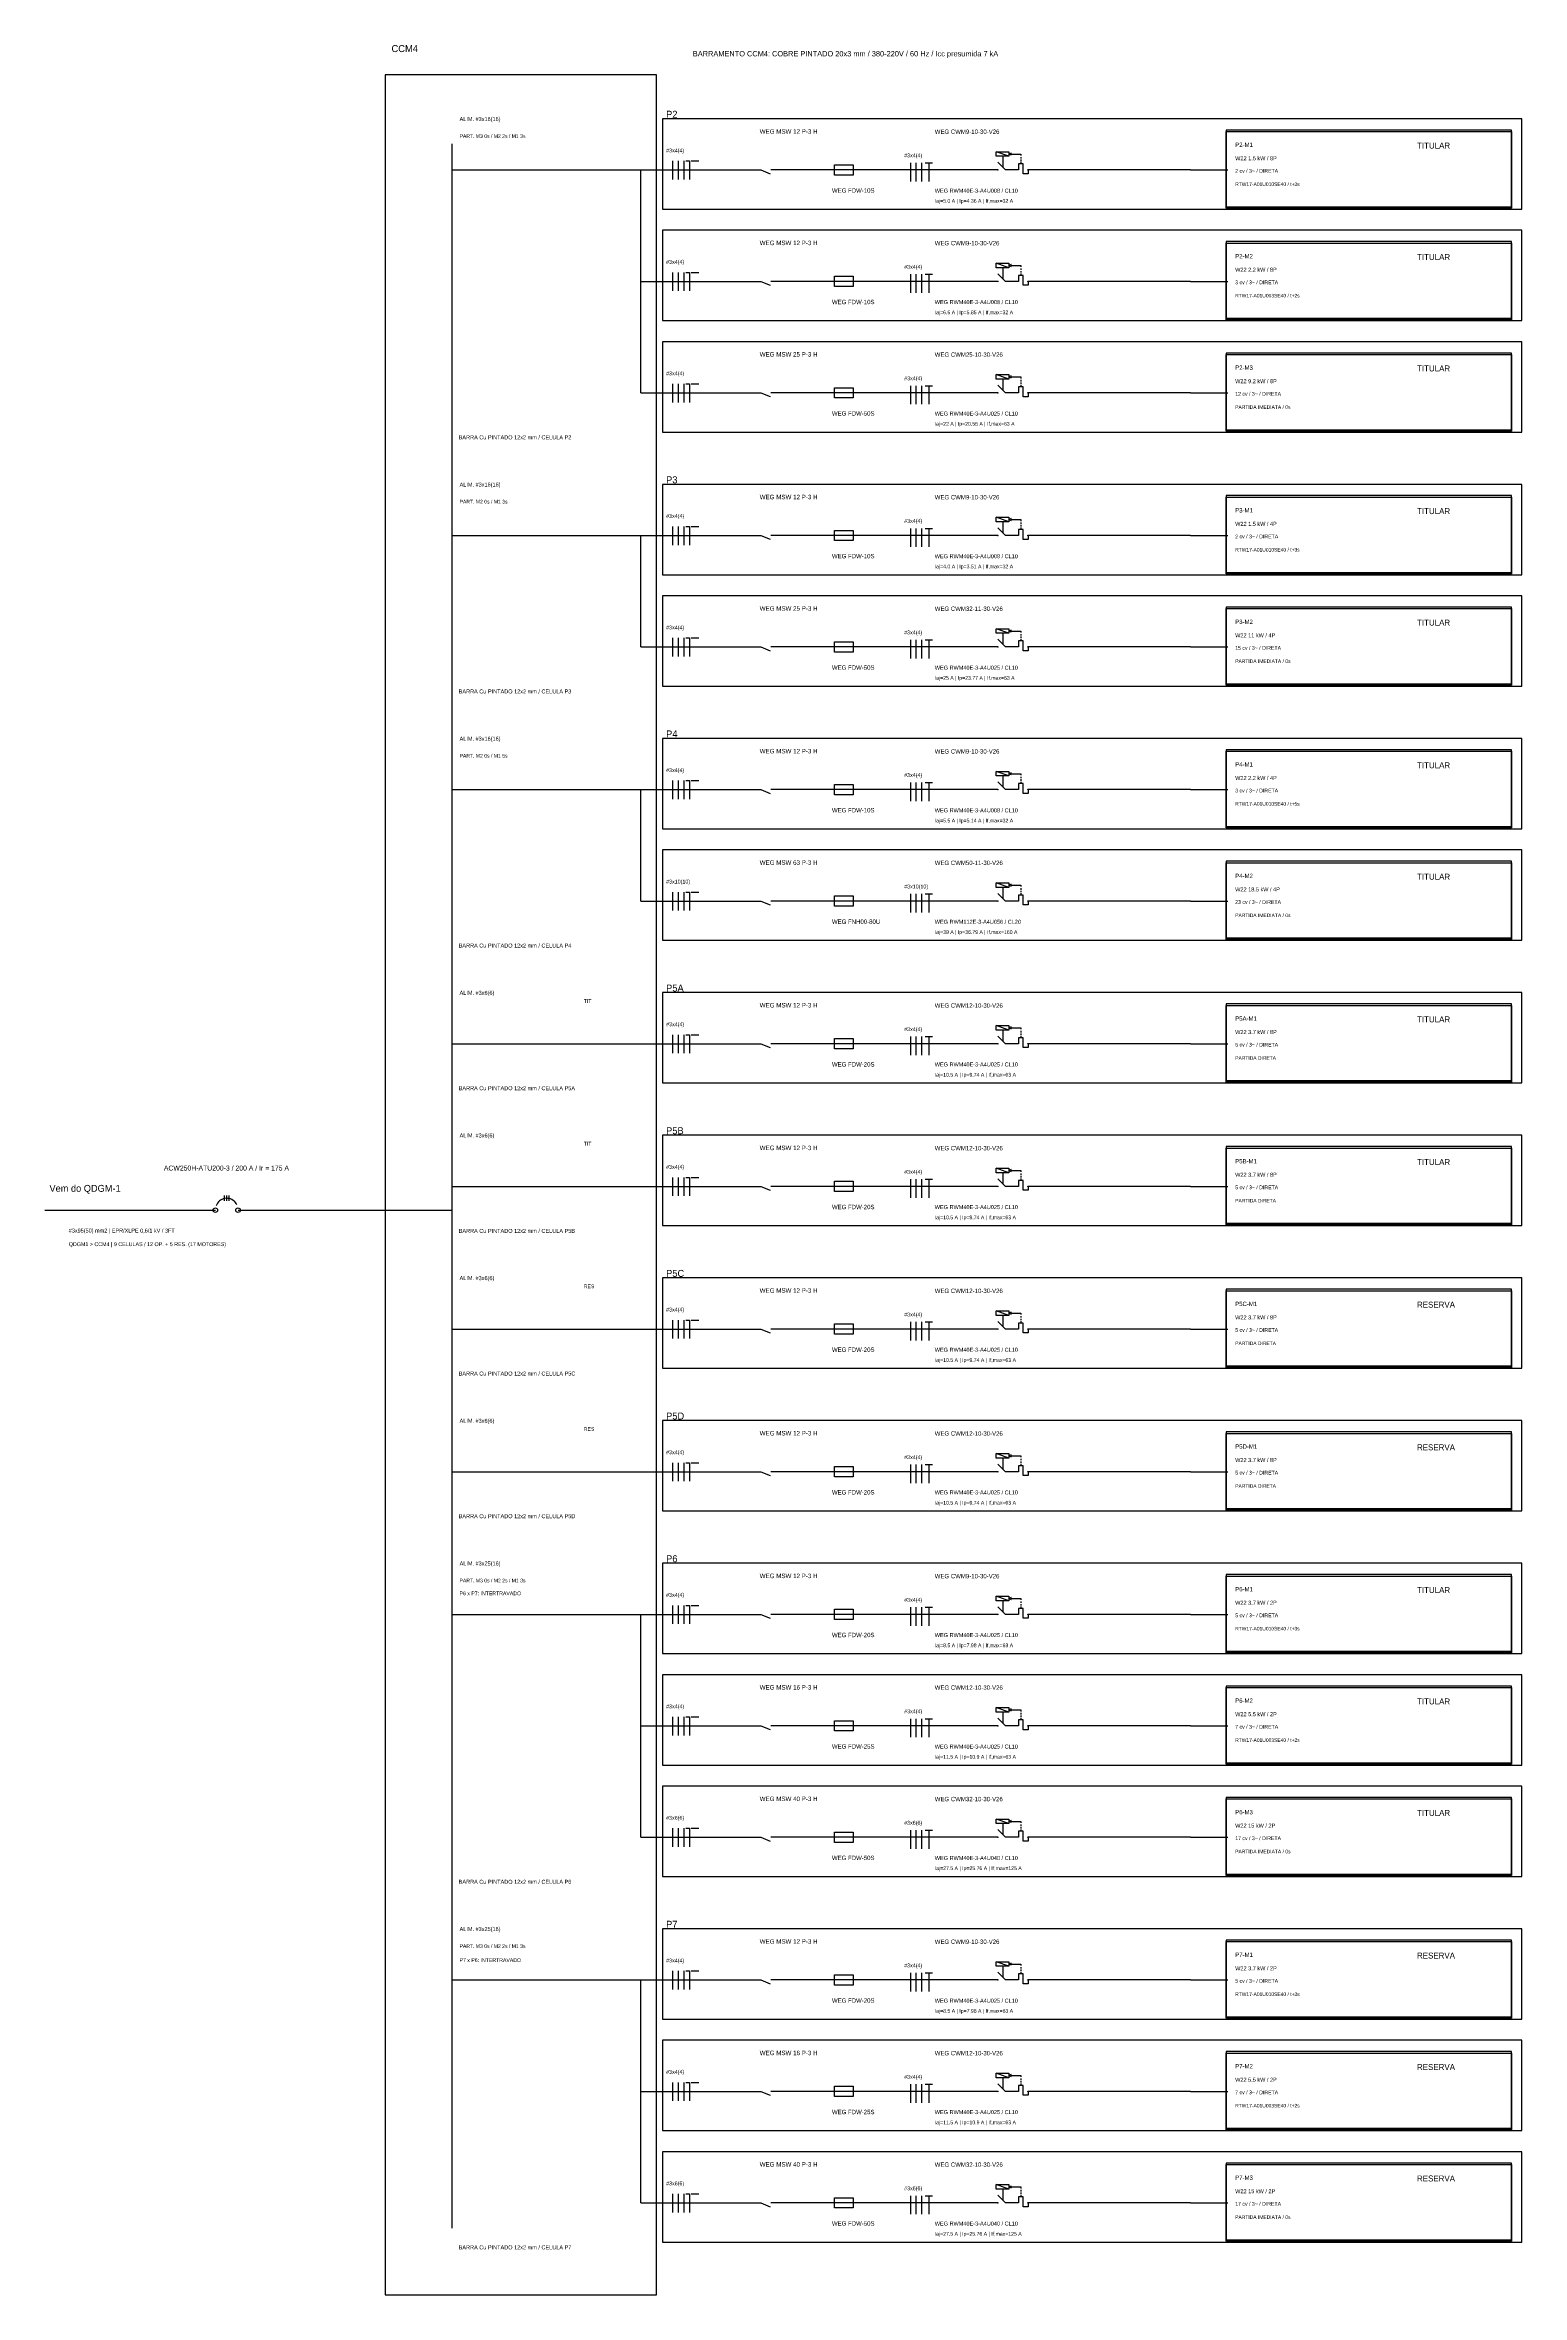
# Model space of a CAD drawing. Extents: x -646 to 641, y -554 to 322.
# Drawn here: x 91.8 to 141.5, y 11.5 to 87.2 of the extents above; entities that cross this region are included whole.
import ezdxf

# ---------------------------------------------------------------- set-up
doc = ezdxf.new("R2010")
doc.units = 0
doc.header["$MEASUREMENT"] = 0
for name, color, linetype in [('_ELT_UNIFILAR_DETALHES', 1, 'Continuous'), ('_ELT_UNIFILAR_PROC_TEXTO', 1, 'Continuous'), ('ELET_TRIFILAR_TEXTO', 4, 'Continuous'), ('ELET_UNIFILAR_TEXTO', 4, 'Continuous'), ('ELT_UNIFILAR_DESENHO', 5, 'Continuous'), ('INF. UNIFILARES', 7, 'Continuous')]:
    doc.layers.add(name, color=color, linetype=linetype)
doc.layers.add('ELET_TRIFILAR_DESENHO', color=5, linetype='Continuous', plot=False)

msp = doc.modelspace()

# ---------------------------------------------------------------- linework, layer by layer
at = {"layer": '_ELT_UNIFILAR_DETALHES'}
for p, q in [((131.502, 84.3), (141.102, 84.3)), ((131.502, 81.72), (131.502, 84.3)), ((141.102, 84.3), (141.102, 81.72)), ((141.102, 81.72), (131.502, 81.72)), ((131.502, 80.55), (141.102, 80.55)), ((131.502, 77.97), (131.502, 80.55)), ((141.102, 80.55), (141.102, 77.97)), ((141.102, 77.97), (131.502, 77.97)), ((131.502, 76.8), (141.102, 76.8)), ((131.502, 74.22), (131.502, 76.8)), ((141.102, 76.8), (141.102, 74.22)), ((141.102, 74.22), (131.502, 74.22)), ((131.502, 72), (141.102, 72)), ((131.502, 69.42), (131.502, 72)), ((141.102, 72), (141.102, 69.42)), ((141.102, 69.42), (131.502, 69.42)), ((131.502, 68.25), (141.102, 68.25)), ((131.502, 65.67), (131.502, 68.25)), ((141.102, 68.25), (141.102, 65.67)), ((141.102, 65.67), (131.502, 65.67)), ((131.502, 63.45), (141.102, 63.45)), ((131.502, 60.87), (131.502, 63.45)), ((141.102, 63.45), (141.102, 60.87)), ((141.102, 60.87), (131.502, 60.87)), ((131.502, 59.7), (141.102, 59.7)), ((131.502, 57.12), (131.502, 59.7)), ((141.102, 59.7), (141.102, 57.12)), ((141.102, 57.12), (131.502, 57.12)), ((131.502, 54.9), (141.102, 54.9)), ((131.502, 52.32), (131.502, 54.9)), ((141.102, 54.9), (141.102, 52.32)), ((141.102, 52.32), (131.502, 52.32)), ((131.502, 50.1), (141.102, 50.1)), ((131.502, 47.52), (131.502, 50.1)), ((141.102, 50.1), (141.102, 47.52)), ((141.102, 47.52), (131.502, 47.52)), ((131.502, 45.3), (141.102, 45.3)), ((131.502, 42.72), (131.502, 45.3)), ((141.102, 45.3), (141.102, 42.72)), ((141.102, 42.72), (131.502, 42.72)), ((131.502, 40.5), (141.102, 40.5)), ((131.502, 37.92), (131.502, 40.5)), ((141.102, 40.5), (141.102, 37.92)), ((141.102, 37.92), (131.502, 37.92)), ((131.502, 35.7), (141.102, 35.7)), ((131.502, 33.12), (131.502, 35.7)), ((141.102, 35.7), (141.102, 33.12)), ((141.102, 33.12), (131.502, 33.12)), ((131.502, 31.95), (141.102, 31.95)), ((131.502, 29.37), (131.502, 31.95)), ((141.102, 31.95), (141.102, 29.37)), ((141.102, 29.37), (131.502, 29.37)), ((131.502, 28.2), (141.102, 28.2)), ((131.502, 25.62), (131.502, 28.2)), ((141.102, 28.2), (141.102, 25.62)), ((141.102, 25.62), (131.502, 25.62)), ((131.502, 23.4), (141.102, 23.4)), ((131.502, 20.82), (131.502, 23.4)), ((141.102, 23.4), (141.102, 20.82)), ((141.102, 20.82), (131.502, 20.82)), ((131.502, 19.65), (141.102, 19.65)), ((131.502, 17.07), (131.502, 19.65)), ((141.102, 19.65), (141.102, 17.07)), ((141.102, 17.07), (131.502, 17.07)), ((131.502, 15.9), (141.102, 15.9)), ((131.502, 13.32), (131.502, 15.9)), ((141.102, 15.9), (141.102, 13.32)), ((141.102, 13.32), (131.502, 13.32))]:
    msp.add_line(p, q, dxfattribs=at)
at = {"layer": 'ELET_TRIFILAR_DESENHO'}
msp.add_lwpolyline([(103.202, 11.51), (112.332, 11.51), (112.332, 86.21), (103.202, 86.21)], close=True, dxfattribs=at)
at = {"layer": 'ELT_UNIFILAR_DESENHO'}
for p, q in [((105.452, 13.76), (105.452, 83.89)), ((112.872, 83.314), (112.872, 82.69)), ((113.06, 83.314), (113.06, 82.69)), ((113.247, 83.314), (113.247, 82.69)), ((113.312, 83.314), (113.436, 83.314)), ((113.436, 83.314), (113.436, 82.69)), ((113.498, 83.314), (113.748, 83.314)), ((124.18, 83.469), (123.759, 83.623)), ((123.98, 83.469), (123.98, 83.103)), ((124.268, 83.577), (124.18, 83.545)), ((124.18, 83.545), (124.268, 83.514)), ((124.268, 83.545), (124.268, 83.577)), ((124.268, 83.545), (124.585, 83.545)), ((124.268, 83.514), (124.268, 83.545)), ((124.585, 83.545), (124.585, 83.495)), ((124.585, 83.444), (124.585, 83.393)), ((124.585, 83.359), (124.585, 83.309)), ((124.585, 83.277), (124.585, 83.226)), ((105.452, 83.01), (108.256, 83.01)), ((108.256, 83.01), (109.019, 83.01)), ((109.019, 83.01), (111.802, 83.01)), ((111.802, 75.51), (111.802, 83.01)), ((111.802, 83.01), (115.838, 83.01)), ((123.812, 83.01), (116.179, 83.01)), ((120.872, 83.249), (120.872, 82.624)), ((121.059, 83.249), (121.059, 82.624)), ((121.246, 83.249), (121.246, 82.624)), ((121.37, 83.249), (121.62, 83.249)), ((121.495, 83.249), (121.495, 82.624)), ((124.076, 83.01), (123.812, 83.269)), ((124.506, 83.01), (124.076, 83.01)), ((124.669, 83.212), (124.506, 83.212)), ((124.506, 83.212), (124.506, 83.01)), ((124.669, 82.878), (124.669, 83.212)), ((124.831, 82.878), (124.669, 82.878)), ((130.295, 83.01), (124.831, 83.01)), ((124.831, 83.01), (124.831, 82.878)), ((130.295, 83.01), (131.552, 83.01)), ((112.872, 79.564), (112.872, 78.94)), ((113.06, 79.564), (113.06, 78.94)), ((113.247, 79.564), (113.247, 78.94)), ((113.312, 79.564), (113.436, 79.564)), ((113.436, 79.564), (113.436, 78.94)), ((113.498, 79.564), (113.748, 79.564)), ((120.872, 79.499), (120.872, 78.874)), ((121.059, 79.499), (121.059, 78.874)), ((121.246, 79.499), (121.246, 78.874)), ((121.37, 79.499), (121.62, 79.499)), ((121.495, 79.499), (121.495, 78.874)), ((124.18, 79.719), (123.759, 79.873)), ((124.076, 79.26), (123.812, 79.519)), ((123.98, 79.719), (123.98, 79.353)), ((124.268, 79.827), (124.18, 79.795)), ((124.18, 79.795), (124.268, 79.764)), ((124.268, 79.795), (124.268, 79.827)), ((124.268, 79.795), (124.585, 79.795)), ((124.268, 79.764), (124.268, 79.795)), ((124.585, 79.795), (124.585, 79.745)), ((124.585, 79.694), (124.585, 79.643)), ((124.585, 79.609), (124.585, 79.559)), ((124.585, 79.527), (124.585, 79.476)), ((111.802, 79.26), (115.838, 79.26)), ((123.812, 79.26), (116.179, 79.26)), ((124.506, 79.26), (124.076, 79.26)), ((124.669, 79.462), (124.506, 79.462)), ((124.506, 79.462), (124.506, 79.26)), ((124.669, 79.128), (124.669, 79.462)), ((124.831, 79.128), (124.669, 79.128)), ((130.295, 79.26), (124.831, 79.26)), ((124.831, 79.26), (124.831, 79.128)), ((130.295, 79.26), (131.552, 79.26)), ((112.872, 75.814), (112.872, 75.19)), ((113.06, 75.814), (113.06, 75.19)), ((113.247, 75.814), (113.247, 75.19)), ((113.312, 75.814), (113.436, 75.814)), ((113.436, 75.814), (113.436, 75.19)), ((113.498, 75.814), (113.748, 75.814)), ((120.872, 75.749), (120.872, 75.124)), ((121.059, 75.749), (121.059, 75.124)), ((121.246, 75.749), (121.246, 75.124)), ((121.37, 75.749), (121.62, 75.749)), ((121.495, 75.749), (121.495, 75.124)), ((124.18, 75.969), (123.759, 76.123)), ((124.076, 75.51), (123.812, 75.769)), ((123.98, 75.969), (123.98, 75.603)), ((124.268, 76.077), (124.18, 76.045)), ((124.18, 76.045), (124.268, 76.014)), ((124.268, 76.045), (124.268, 76.077)), ((124.268, 76.045), (124.585, 76.045)), ((124.268, 76.014), (124.268, 76.045)), ((124.669, 75.712), (124.506, 75.712)), ((124.506, 75.712), (124.506, 75.51)), ((124.585, 76.045), (124.585, 75.995)), ((124.585, 75.944), (124.585, 75.893)), ((124.585, 75.859), (124.585, 75.809)), ((124.585, 75.777), (124.585, 75.726)), ((124.669, 75.378), (124.669, 75.712)), ((111.802, 75.51), (115.838, 75.51)), ((123.812, 75.51), (116.179, 75.51)), ((124.506, 75.51), (124.076, 75.51)), ((124.831, 75.378), (124.669, 75.378)), ((130.295, 75.51), (124.831, 75.51)), ((124.831, 75.51), (124.831, 75.378)), ((130.295, 75.51), (131.552, 75.51)), ((124.18, 71.169), (123.759, 71.323)), ((123.98, 71.169), (123.98, 70.803)), ((124.268, 71.277), (124.18, 71.245)), ((124.18, 71.245), (124.268, 71.214)), ((124.268, 71.245), (124.268, 71.277)), ((124.268, 71.245), (124.585, 71.245)), ((124.268, 71.214), (124.268, 71.245)), ((124.585, 71.245), (124.585, 71.195)), ((105.452, 70.71), (108.256, 70.71)), ((108.256, 70.71), (109.019, 70.71)), ((109.019, 70.71), (111.802, 70.71)), ((111.802, 66.96), (111.802, 70.71)), ((111.802, 70.71), (115.838, 70.71)), ((112.872, 71.014), (112.872, 70.39)), ((113.06, 71.014), (113.06, 70.39)), ((113.247, 71.014), (113.247, 70.39)), ((113.312, 71.014), (113.436, 71.014)), ((113.436, 71.014), (113.436, 70.39)), ((113.498, 71.014), (113.748, 71.014)), ((123.812, 70.71), (116.179, 70.71)), ((120.872, 70.949), (120.872, 70.324)), ((121.059, 70.949), (121.059, 70.324)), ((121.246, 70.949), (121.246, 70.324)), ((121.37, 70.949), (121.62, 70.949)), ((121.495, 70.949), (121.495, 70.324)), ((124.076, 70.71), (123.812, 70.969)), ((124.506, 70.71), (124.076, 70.71)), ((124.669, 70.912), (124.506, 70.912)), ((124.506, 70.912), (124.506, 70.71)), ((124.585, 71.144), (124.585, 71.093)), ((124.585, 71.059), (124.585, 71.009)), ((124.585, 70.977), (124.585, 70.926)), ((124.669, 70.578), (124.669, 70.912)), ((124.831, 70.578), (124.669, 70.578)), ((130.295, 70.71), (124.831, 70.71)), ((124.831, 70.71), (124.831, 70.578)), ((130.295, 70.71), (131.552, 70.71)), ((124.18, 67.419), (123.759, 67.573)), ((123.98, 67.419), (123.98, 67.053)), ((124.268, 67.527), (124.18, 67.495)), ((124.18, 67.495), (124.268, 67.464)), ((124.268, 67.495), (124.268, 67.527)), ((124.268, 67.495), (124.585, 67.495)), ((124.268, 67.464), (124.268, 67.495)), ((124.585, 67.495), (124.585, 67.445)), ((124.585, 67.394), (124.585, 67.343)), ((111.802, 66.96), (115.838, 66.96)), ((112.872, 67.264), (112.872, 66.64)), ((113.06, 67.264), (113.06, 66.64)), ((113.247, 67.264), (113.247, 66.64)), ((113.312, 67.264), (113.436, 67.264)), ((113.436, 67.264), (113.436, 66.64)), ((113.498, 67.264), (113.748, 67.264)), ((123.812, 66.96), (116.179, 66.96)), ((120.872, 67.199), (120.872, 66.574)), ((121.059, 67.199), (121.059, 66.574)), ((121.246, 67.199), (121.246, 66.574)), ((121.37, 67.199), (121.62, 67.199)), ((121.495, 67.199), (121.495, 66.574)), ((124.076, 66.96), (123.812, 67.219)), ((124.506, 66.96), (124.076, 66.96)), ((124.669, 67.162), (124.506, 67.162)), ((124.506, 67.162), (124.506, 66.96)), ((124.585, 67.309), (124.585, 67.259)), ((124.585, 67.227), (124.585, 67.176)), ((124.669, 66.828), (124.669, 67.162)), ((124.831, 66.828), (124.669, 66.828)), ((130.295, 66.96), (124.831, 66.96)), ((124.831, 66.96), (124.831, 66.828)), ((130.295, 66.96), (131.552, 66.96)), ((105.452, 62.16), (108.256, 62.16)), ((108.256, 62.16), (109.019, 62.16)), ((109.019, 62.16), (111.802, 62.16)), ((111.802, 58.41), (111.802, 62.16)), ((111.802, 62.16), (115.838, 62.16)), ((112.872, 62.464), (112.872, 61.84)), ((113.06, 62.464), (113.06, 61.84)), ((113.247, 62.464), (113.247, 61.84)), ((113.312, 62.464), (113.436, 62.464)), ((113.436, 62.464), (113.436, 61.84)), ((113.498, 62.464), (113.748, 62.464)), ((123.812, 62.16), (116.179, 62.16)), ((120.872, 62.399), (120.872, 61.774)), ((121.059, 62.399), (121.059, 61.774)), ((121.246, 62.399), (121.246, 61.774)), ((121.37, 62.399), (121.62, 62.399)), ((121.495, 62.399), (121.495, 61.774)), ((124.18, 62.619), (123.759, 62.773)), ((124.076, 62.16), (123.812, 62.419)), ((123.98, 62.619), (123.98, 62.253)), ((124.506, 62.16), (124.076, 62.16)), ((124.268, 62.727), (124.18, 62.695)), ((124.18, 62.695), (124.268, 62.664)), ((124.268, 62.695), (124.268, 62.727)), ((124.268, 62.695), (124.585, 62.695)), ((124.268, 62.664), (124.268, 62.695)), ((124.669, 62.362), (124.506, 62.362)), ((124.506, 62.362), (124.506, 62.16)), ((124.585, 62.695), (124.585, 62.645)), ((124.585, 62.594), (124.585, 62.543)), ((124.585, 62.509), (124.585, 62.459)), ((124.585, 62.427), (124.585, 62.376)), ((124.669, 62.028), (124.669, 62.362)), ((130.295, 62.16), (124.831, 62.16)), ((124.831, 62.16), (124.831, 62.028)), ((130.295, 62.16), (131.552, 62.16)), ((124.831, 62.028), (124.669, 62.028)), ((111.802, 58.41), (115.838, 58.41)), ((112.872, 58.714), (112.872, 58.09)), ((113.06, 58.714), (113.06, 58.09)), ((113.247, 58.714), (113.247, 58.09)), ((113.312, 58.714), (113.436, 58.714)), ((113.436, 58.714), (113.436, 58.09)), ((113.498, 58.714), (113.748, 58.714)), ((123.812, 58.41), (116.179, 58.41)), ((120.872, 58.649), (120.872, 58.024)), ((121.059, 58.649), (121.059, 58.024)), ((121.246, 58.649), (121.246, 58.024)), ((121.37, 58.649), (121.62, 58.649)), ((121.495, 58.649), (121.495, 58.024)), ((124.18, 58.869), (123.759, 59.023)), ((124.076, 58.41), (123.812, 58.669)), ((123.98, 58.869), (123.98, 58.503)), ((124.506, 58.41), (124.076, 58.41)), ((124.268, 58.977), (124.18, 58.945)), ((124.18, 58.945), (124.268, 58.914)), ((124.268, 58.945), (124.268, 58.977)), ((124.268, 58.945), (124.585, 58.945)), ((124.268, 58.914), (124.268, 58.945)), ((124.669, 58.612), (124.506, 58.612)), ((124.506, 58.612), (124.506, 58.41)), ((124.585, 58.945), (124.585, 58.895)), ((124.585, 58.844), (124.585, 58.793)), ((124.585, 58.759), (124.585, 58.709)), ((124.585, 58.677), (124.585, 58.626)), ((124.669, 58.278), (124.669, 58.612)), ((130.295, 58.41), (124.831, 58.41)), ((124.831, 58.41), (124.831, 58.278)), ((130.295, 58.41), (131.552, 58.41)), ((124.831, 58.278), (124.669, 58.278)), ((112.872, 53.914), (112.872, 53.29)), ((113.06, 53.914), (113.06, 53.29)), ((113.247, 53.914), (113.247, 53.29)), ((113.312, 53.914), (113.436, 53.914)), ((113.436, 53.914), (113.436, 53.29)), ((113.498, 53.914), (113.748, 53.914)), ((120.872, 53.849), (120.872, 53.224)), ((121.059, 53.849), (121.059, 53.224)), ((121.246, 53.849), (121.246, 53.224)), ((121.37, 53.849), (121.62, 53.849)), ((121.495, 53.849), (121.495, 53.224)), ((124.18, 54.069), (123.759, 54.223)), ((124.076, 53.61), (123.812, 53.869)), ((123.98, 54.069), (123.98, 53.703)), ((124.268, 54.177), (124.18, 54.145)), ((124.18, 54.145), (124.268, 54.114)), ((124.268, 54.145), (124.268, 54.177)), ((124.268, 54.145), (124.585, 54.145)), ((124.268, 54.114), (124.268, 54.145)), ((124.669, 53.812), (124.506, 53.812)), ((124.506, 53.812), (124.506, 53.61)), ((124.585, 54.145), (124.585, 54.095)), ((124.585, 54.044), (124.585, 53.993)), ((124.585, 53.959), (124.585, 53.909)), ((124.585, 53.877), (124.585, 53.826)), ((124.669, 53.478), (124.669, 53.812)), ((105.452, 53.61), (108.256, 53.61)), ((108.256, 53.61), (109.019, 53.61)), ((109.019, 53.61), (111.802, 53.61)), ((111.802, 53.61), (115.838, 53.61)), ((123.812, 53.61), (116.179, 53.61)), ((124.506, 53.61), (124.076, 53.61)), ((124.831, 53.478), (124.669, 53.478)), ((130.295, 53.61), (124.831, 53.61)), ((124.831, 53.61), (124.831, 53.478)), ((130.295, 53.61), (131.552, 53.61)), ((124.18, 49.269), (123.759, 49.423)), ((123.98, 49.269), (123.98, 48.903)), ((124.268, 49.377), (124.18, 49.345)), ((124.18, 49.345), (124.268, 49.314)), ((124.268, 49.345), (124.268, 49.377)), ((124.268, 49.345), (124.585, 49.345)), ((124.268, 49.314), (124.268, 49.345)), ((124.585, 49.345), (124.585, 49.295)), ((124.585, 49.244), (124.585, 49.193)), ((97.791, 48.32), (97.791, 48.498)), ((97.791, 48.32), (97.791, 48.498)), ((97.867, 48.32), (97.867, 48.498)), ((97.867, 48.32), (97.867, 48.498)), ((97.944, 48.32), (97.944, 48.498)), ((97.944, 48.32), (97.944, 48.498)), ((105.452, 48.81), (108.256, 48.81)), ((108.256, 48.81), (109.019, 48.81)), ((109.019, 48.81), (111.802, 48.81)), ((111.802, 48.81), (115.838, 48.81)), ((112.872, 49.114), (112.872, 48.49)), ((113.06, 49.114), (113.06, 48.49)), ((113.247, 49.114), (113.247, 48.49)), ((113.312, 49.114), (113.436, 49.114)), ((113.436, 49.114), (113.436, 48.49)), ((113.498, 49.114), (113.748, 49.114)), ((123.812, 48.81), (116.179, 48.81)), ((120.872, 49.049), (120.872, 48.424)), ((121.059, 49.049), (121.059, 48.424)), ((121.246, 49.049), (121.246, 48.424)), ((121.37, 49.049), (121.62, 49.049)), ((121.495, 49.049), (121.495, 48.424)), ((124.076, 48.81), (123.812, 49.069)), ((124.506, 48.81), (124.076, 48.81)), ((124.669, 49.012), (124.506, 49.012)), ((124.506, 49.012), (124.506, 48.81)), ((124.585, 49.159), (124.585, 49.109)), ((124.585, 49.077), (124.585, 49.026)), ((124.669, 48.678), (124.669, 49.012)), ((124.831, 48.678), (124.669, 48.678)), ((130.295, 48.81), (124.831, 48.81)), ((124.831, 48.81), (124.831, 48.678)), ((130.295, 48.81), (131.552, 48.81)), ((91.752, 48.01), (97.486, 48.01)), ((98.249, 48.01), (105.452, 48.01)), ((105.452, 44.01), (108.256, 44.01)), ((108.256, 44.01), (109.019, 44.01)), ((109.019, 44.01), (111.802, 44.01)), ((111.802, 44.01), (115.838, 44.01)), ((112.872, 44.314), (112.872, 43.69)), ((113.06, 44.314), (113.06, 43.69)), ((113.247, 44.314), (113.247, 43.69)), ((113.312, 44.314), (113.436, 44.314)), ((113.436, 44.314), (113.436, 43.69)), ((113.498, 44.314), (113.748, 44.314)), ((123.812, 44.01), (116.179, 44.01)), ((120.872, 44.249), (120.872, 43.624)), ((121.059, 44.249), (121.059, 43.624)), ((121.246, 44.249), (121.246, 43.624)), ((121.37, 44.249), (121.62, 44.249)), ((121.495, 44.249), (121.495, 43.624)), ((124.18, 44.469), (123.759, 44.623)), ((124.076, 44.01), (123.812, 44.269)), ((123.98, 44.469), (123.98, 44.103)), ((124.506, 44.01), (124.076, 44.01)), ((124.268, 44.577), (124.18, 44.545)), ((124.18, 44.545), (124.268, 44.514)), ((124.268, 44.545), (124.268, 44.577)), ((124.268, 44.545), (124.585, 44.545)), ((124.268, 44.514), (124.268, 44.545)), ((124.669, 44.212), (124.506, 44.212)), ((124.506, 44.212), (124.506, 44.01)), ((124.585, 44.545), (124.585, 44.495)), ((124.585, 44.444), (124.585, 44.393)), ((124.585, 44.359), (124.585, 44.309)), ((124.585, 44.277), (124.585, 44.226)), ((124.669, 43.878), (124.669, 44.212)), ((130.295, 44.01), (124.831, 44.01)), ((124.831, 44.01), (124.831, 43.878)), ((130.295, 44.01), (131.552, 44.01)), ((124.831, 43.878), (124.669, 43.878)), ((112.872, 39.514), (112.872, 38.89)), ((113.06, 39.514), (113.06, 38.89)), ((113.247, 39.514), (113.247, 38.89)), ((113.312, 39.514), (113.436, 39.514)), ((113.436, 39.514), (113.436, 38.89)), ((113.498, 39.514), (113.748, 39.514)), ((120.872, 39.449), (120.872, 38.824)), ((121.059, 39.449), (121.059, 38.824)), ((121.246, 39.449), (121.246, 38.824)), ((121.37, 39.449), (121.62, 39.449)), ((121.495, 39.449), (121.495, 38.824)), ((124.18, 39.669), (123.759, 39.823)), ((124.076, 39.21), (123.812, 39.469)), ((123.98, 39.669), (123.98, 39.303)), ((124.268, 39.777), (124.18, 39.745)), ((124.18, 39.745), (124.268, 39.714)), ((124.268, 39.745), (124.268, 39.777)), ((124.268, 39.745), (124.585, 39.745)), ((124.268, 39.714), (124.268, 39.745)), ((124.669, 39.412), (124.506, 39.412)), ((124.506, 39.412), (124.506, 39.21)), ((124.585, 39.745), (124.585, 39.695)), ((124.585, 39.644), (124.585, 39.593)), ((124.585, 39.559), (124.585, 39.509)), ((124.585, 39.477), (124.585, 39.426)), ((124.669, 39.078), (124.669, 39.412)), ((105.452, 39.21), (108.256, 39.21)), ((108.256, 39.21), (109.019, 39.21)), ((109.019, 39.21), (111.802, 39.21)), ((111.802, 39.21), (115.838, 39.21)), ((123.812, 39.21), (116.179, 39.21)), ((124.506, 39.21), (124.076, 39.21)), ((124.831, 39.078), (124.669, 39.078)), ((130.295, 39.21), (124.831, 39.21)), ((124.831, 39.21), (124.831, 39.078)), ((130.295, 39.21), (131.552, 39.21)), ((124.18, 34.869), (123.759, 35.023)), ((123.98, 34.869), (123.98, 34.503)), ((124.268, 34.977), (124.18, 34.945)), ((124.18, 34.945), (124.268, 34.914)), ((124.268, 34.945), (124.268, 34.977)), ((124.268, 34.945), (124.585, 34.945)), ((124.268, 34.914), (124.268, 34.945)), ((124.585, 34.945), (124.585, 34.895)), ((124.585, 34.844), (124.585, 34.793)), ((105.452, 34.41), (108.256, 34.41)), ((108.256, 34.41), (109.019, 34.41)), ((109.019, 34.41), (111.802, 34.41)), ((111.802, 26.91), (111.802, 34.41)), ((111.802, 34.41), (115.838, 34.41)), ((112.872, 34.714), (112.872, 34.09)), ((113.06, 34.714), (113.06, 34.09)), ((113.247, 34.714), (113.247, 34.09)), ((113.312, 34.714), (113.436, 34.714)), ((113.436, 34.714), (113.436, 34.09)), ((113.498, 34.714), (113.748, 34.714)), ((123.812, 34.41), (116.179, 34.41)), ((120.872, 34.649), (120.872, 34.024)), ((121.059, 34.649), (121.059, 34.024)), ((121.246, 34.649), (121.246, 34.024)), ((121.37, 34.649), (121.62, 34.649)), ((121.495, 34.649), (121.495, 34.024)), ((124.076, 34.41), (123.812, 34.669)), ((124.506, 34.41), (124.076, 34.41)), ((124.669, 34.612), (124.506, 34.612)), ((124.506, 34.612), (124.506, 34.41)), ((124.585, 34.759), (124.585, 34.709)), ((124.585, 34.677), (124.585, 34.626)), ((124.669, 34.278), (124.669, 34.612)), ((124.831, 34.278), (124.669, 34.278)), ((130.295, 34.41), (124.831, 34.41)), ((124.831, 34.41), (124.831, 34.278)), ((130.295, 34.41), (131.552, 34.41)), ((124.18, 31.119), (123.759, 31.273)), ((123.98, 31.119), (123.98, 30.753)), ((124.268, 31.227), (124.18, 31.195)), ((124.18, 31.195), (124.268, 31.164)), ((124.268, 31.195), (124.268, 31.227)), ((124.268, 31.195), (124.585, 31.195)), ((124.268, 31.164), (124.268, 31.195)), ((124.585, 31.195), (124.585, 31.145)), ((124.585, 31.094), (124.585, 31.043)), ((111.802, 30.66), (115.838, 30.66)), ((112.872, 30.964), (112.872, 30.34)), ((113.06, 30.964), (113.06, 30.34)), ((113.247, 30.964), (113.247, 30.34)), ((113.312, 30.964), (113.436, 30.964)), ((113.436, 30.964), (113.436, 30.34)), ((113.498, 30.964), (113.748, 30.964)), ((123.812, 30.66), (116.179, 30.66)), ((120.872, 30.899), (120.872, 30.274)), ((121.059, 30.899), (121.059, 30.274)), ((121.246, 30.899), (121.246, 30.274)), ((121.37, 30.899), (121.62, 30.899)), ((121.495, 30.899), (121.495, 30.274)), ((124.076, 30.66), (123.812, 30.919)), ((124.506, 30.66), (124.076, 30.66)), ((124.669, 30.862), (124.506, 30.862)), ((124.506, 30.862), (124.506, 30.66)), ((124.585, 31.009), (124.585, 30.959)), ((124.585, 30.927), (124.585, 30.876)), ((124.669, 30.528), (124.669, 30.862)), ((124.831, 30.528), (124.669, 30.528)), ((130.295, 30.66), (124.831, 30.66)), ((124.831, 30.66), (124.831, 30.528)), ((130.295, 30.66), (131.552, 30.66)), ((124.18, 27.369), (123.759, 27.523)), ((123.98, 27.369), (123.98, 27.003)), ((124.268, 27.477), (124.18, 27.445)), ((124.18, 27.445), (124.268, 27.414)), ((124.268, 27.445), (124.268, 27.477)), ((124.268, 27.445), (124.585, 27.445)), ((124.268, 27.414), (124.268, 27.445)), ((124.585, 27.445), (124.585, 27.395)), ((124.585, 27.344), (124.585, 27.293)), ((124.585, 27.259), (124.585, 27.209)), ((111.802, 26.91), (115.838, 26.91)), ((112.872, 27.214), (112.872, 26.59)), ((113.06, 27.214), (113.06, 26.59)), ((113.247, 27.214), (113.247, 26.59)), ((113.312, 27.214), (113.436, 27.214)), ((113.436, 27.214), (113.436, 26.59)), ((113.498, 27.214), (113.748, 27.214)), ((123.812, 26.91), (116.179, 26.91)), ((120.872, 27.149), (120.872, 26.524)), ((121.059, 27.149), (121.059, 26.524)), ((121.246, 27.149), (121.246, 26.524)), ((121.37, 27.149), (121.62, 27.149)), ((121.495, 27.149), (121.495, 26.524)), ((124.076, 26.91), (123.812, 27.169)), ((124.506, 26.91), (124.076, 26.91)), ((124.669, 27.112), (124.506, 27.112)), ((124.506, 27.112), (124.506, 26.91)), ((124.585, 27.177), (124.585, 27.126)), ((124.669, 26.778), (124.669, 27.112)), ((124.831, 26.778), (124.669, 26.778)), ((130.295, 26.91), (124.831, 26.91)), ((124.831, 26.91), (124.831, 26.778)), ((130.295, 26.91), (131.552, 26.91)), ((124.18, 22.569), (123.759, 22.723)), ((105.452, 22.11), (108.256, 22.11)), ((108.256, 22.11), (109.019, 22.11)), ((109.019, 22.11), (111.802, 22.11)), ((111.802, 14.61), (111.802, 22.11)), ((111.802, 22.11), (115.838, 22.11)), ((112.872, 22.414), (112.872, 21.79)), ((113.06, 22.414), (113.06, 21.79)), ((113.247, 22.414), (113.247, 21.79)), ((113.312, 22.414), (113.436, 22.414)), ((113.436, 22.414), (113.436, 21.79)), ((113.498, 22.414), (113.748, 22.414)), ((123.812, 22.11), (116.179, 22.11)), ((120.872, 22.349), (120.872, 21.724)), ((121.059, 22.349), (121.059, 21.724)), ((121.246, 22.349), (121.246, 21.724)), ((121.37, 22.349), (121.62, 22.349)), ((121.495, 22.349), (121.495, 21.724)), ((124.076, 22.11), (123.812, 22.369)), ((123.98, 22.569), (123.98, 22.203)), ((124.506, 22.11), (124.076, 22.11)), ((124.268, 22.677), (124.18, 22.645)), ((124.18, 22.645), (124.268, 22.614)), ((124.268, 22.645), (124.268, 22.677)), ((124.268, 22.645), (124.585, 22.645)), ((124.268, 22.614), (124.268, 22.645)), ((124.669, 22.312), (124.506, 22.312)), ((124.506, 22.312), (124.506, 22.11)), ((124.585, 22.645), (124.585, 22.595)), ((124.585, 22.544), (124.585, 22.493)), ((124.585, 22.459), (124.585, 22.409)), ((124.585, 22.377), (124.585, 22.326)), ((124.669, 21.978), (124.669, 22.312)), ((124.831, 21.978), (124.669, 21.978)), ((130.295, 22.11), (124.831, 22.11)), ((124.831, 22.11), (124.831, 21.978)), ((130.295, 22.11), (131.552, 22.11)), ((124.18, 18.819), (123.759, 18.973)), ((124.268, 18.927), (124.18, 18.895)), ((124.268, 18.895), (124.268, 18.927)), ((111.802, 18.36), (115.838, 18.36)), ((112.872, 18.664), (112.872, 18.04)), ((113.06, 18.664), (113.06, 18.04)), ((113.247, 18.664), (113.247, 18.04)), ((113.312, 18.664), (113.436, 18.664)), ((113.436, 18.664), (113.436, 18.04)), ((113.498, 18.664), (113.748, 18.664)), ((123.812, 18.36), (116.179, 18.36)), ((120.872, 18.599), (120.872, 17.974)), ((121.059, 18.599), (121.059, 17.974)), ((121.246, 18.599), (121.246, 17.974)), ((121.37, 18.599), (121.62, 18.599)), ((121.495, 18.599), (121.495, 17.974)), ((124.076, 18.36), (123.812, 18.619)), ((123.98, 18.819), (123.98, 18.453)), ((124.506, 18.36), (124.076, 18.36)), ((124.18, 18.895), (124.268, 18.864)), ((124.268, 18.895), (124.585, 18.895)), ((124.268, 18.864), (124.268, 18.895)), ((124.669, 18.562), (124.506, 18.562)), ((124.506, 18.562), (124.506, 18.36)), ((124.585, 18.895), (124.585, 18.845)), ((124.585, 18.794), (124.585, 18.743)), ((124.585, 18.709), (124.585, 18.659)), ((124.585, 18.627), (124.585, 18.576)), ((124.669, 18.228), (124.669, 18.562)), ((124.831, 18.228), (124.669, 18.228)), ((130.295, 18.36), (124.831, 18.36)), ((124.831, 18.36), (124.831, 18.228)), ((130.295, 18.36), (131.552, 18.36)), ((124.18, 15.069), (123.759, 15.223)), ((124.268, 15.177), (124.18, 15.145)), ((124.18, 15.145), (124.268, 15.114)), ((124.268, 15.145), (124.268, 15.177)), ((124.268, 15.145), (124.585, 15.145)), ((124.268, 15.114), (124.268, 15.145)), ((124.585, 15.145), (124.585, 15.095)), ((111.802, 14.61), (115.838, 14.61)), ((112.872, 14.914), (112.872, 14.29)), ((113.06, 14.914), (113.06, 14.29)), ((113.247, 14.914), (113.247, 14.29)), ((113.312, 14.914), (113.436, 14.914)), ((113.436, 14.914), (113.436, 14.29)), ((113.498, 14.914), (113.748, 14.914)), ((123.812, 14.61), (116.179, 14.61)), ((120.872, 14.849), (120.872, 14.224)), ((121.059, 14.849), (121.059, 14.224)), ((121.246, 14.849), (121.246, 14.224)), ((121.37, 14.849), (121.62, 14.849)), ((121.495, 14.849), (121.495, 14.224)), ((124.076, 14.61), (123.812, 14.869)), ((123.98, 15.069), (123.98, 14.703)), ((124.506, 14.61), (124.076, 14.61)), ((124.669, 14.812), (124.506, 14.812)), ((124.506, 14.812), (124.506, 14.61)), ((124.585, 15.044), (124.585, 14.993)), ((124.585, 14.959), (124.585, 14.909)), ((124.585, 14.877), (124.585, 14.826)), ((124.669, 14.478), (124.669, 14.812)), ((124.831, 14.478), (124.669, 14.478)), ((130.295, 14.61), (124.831, 14.61)), ((124.831, 14.61), (124.831, 14.478)), ((130.295, 14.61), (131.552, 14.61))]:
    msp.add_line(p, q, dxfattribs=at)
at = {"layer": 'ELT_UNIFILAR_DESENHO', "linetype": 'Continuous'}
for p, q in [((115.838, 83.01), (116.159, 82.881)), ((115.838, 79.26), (116.159, 79.131)), ((115.838, 75.51), (116.159, 75.381)), ((115.838, 70.71), (116.159, 70.581)), ((115.838, 66.96), (116.159, 66.831)), ((115.838, 62.16), (116.159, 62.031)), ((115.838, 58.41), (116.159, 58.281)), ((115.838, 53.61), (116.159, 53.481)), ((115.838, 48.81), (116.159, 48.681)), ((115.838, 44.01), (116.159, 43.881)), ((115.838, 39.21), (116.159, 39.081)), ((115.838, 34.41), (116.159, 34.281)), ((115.838, 30.66), (116.159, 30.531)), ((115.838, 26.91), (116.159, 26.781)), ((115.838, 22.11), (116.159, 21.981)), ((115.838, 18.36), (116.159, 18.231)), ((115.838, 14.61), (116.159, 14.481))]:
    msp.add_line(p, q, dxfattribs=at)
at = {"layer": 'ELT_UNIFILAR_DESENHO'}
for points in [[(112.532, 81.69), (141.452, 81.69), (141.452, 84.73), (112.532, 84.73)], [(124.18, 83.469), (123.759, 83.469), (123.759, 83.623), (124.18, 83.623)], [(112.532, 77.94), (141.452, 77.94), (141.452, 80.98), (112.532, 80.98)], [(124.18, 79.719), (123.759, 79.719), (123.759, 79.873), (124.18, 79.873)], [(112.532, 74.19), (141.452, 74.19), (141.452, 77.23), (112.532, 77.23)], [(124.18, 75.969), (123.759, 75.969), (123.759, 76.123), (124.18, 76.123)], [(112.532, 69.39), (141.452, 69.39), (141.452, 72.43), (112.532, 72.43)], [(124.18, 71.169), (123.759, 71.169), (123.759, 71.323), (124.18, 71.323)], [(112.532, 65.64), (141.452, 65.64), (141.452, 68.68), (112.532, 68.68)], [(124.18, 67.419), (123.759, 67.419), (123.759, 67.573), (124.18, 67.573)], [(112.532, 60.84), (141.452, 60.84), (141.452, 63.88), (112.532, 63.88)], [(124.18, 62.619), (123.759, 62.619), (123.759, 62.773), (124.18, 62.773)], [(112.532, 57.09), (141.452, 57.09), (141.452, 60.13), (112.532, 60.13)], [(124.18, 58.869), (123.759, 58.869), (123.759, 59.023), (124.18, 59.023)], [(112.532, 52.29), (141.452, 52.29), (141.452, 55.33), (112.532, 55.33)], [(124.18, 54.069), (123.759, 54.069), (123.759, 54.223), (124.18, 54.223)], [(112.532, 47.49), (141.452, 47.49), (141.452, 50.53), (112.532, 50.53)], [(124.18, 49.269), (123.759, 49.269), (123.759, 49.423), (124.18, 49.423)], [(112.532, 42.69), (141.452, 42.69), (141.452, 45.73), (112.532, 45.73)], [(124.18, 44.469), (123.759, 44.469), (123.759, 44.623), (124.18, 44.623)], [(112.532, 37.89), (141.452, 37.89), (141.452, 40.93), (112.532, 40.93)], [(124.18, 39.669), (123.759, 39.669), (123.759, 39.823), (124.18, 39.823)], [(112.532, 33.09), (141.452, 33.09), (141.452, 36.13), (112.532, 36.13)], [(124.18, 34.869), (123.759, 34.869), (123.759, 35.023), (124.18, 35.023)], [(112.532, 29.34), (141.452, 29.34), (141.452, 32.38), (112.532, 32.38)], [(124.18, 31.119), (123.759, 31.119), (123.759, 31.273), (124.18, 31.273)], [(112.532, 25.59), (141.452, 25.59), (141.452, 28.63), (112.532, 28.63)], [(124.18, 27.369), (123.759, 27.369), (123.759, 27.523), (124.18, 27.523)], [(112.532, 20.79), (141.452, 20.79), (141.452, 23.83), (112.532, 23.83)], [(124.18, 22.569), (123.759, 22.569), (123.759, 22.723), (124.18, 22.723)], [(112.532, 17.04), (141.452, 17.04), (141.452, 20.08), (112.532, 20.08)], [(124.18, 18.819), (123.759, 18.819), (123.759, 18.973), (124.18, 18.973)], [(112.532, 13.29), (141.452, 13.29), (141.452, 16.33), (112.532, 16.33)], [(124.18, 15.069), (123.759, 15.069), (123.759, 15.223), (124.18, 15.223)]]:
    msp.add_lwpolyline(points, close=True, dxfattribs=at)
at = {"layer": 'ELT_UNIFILAR_DESENHO', "linetype": 'Continuous'}
for points in [[(118.315, 83.183), (118.946, 83.183), (118.946, 82.838), (118.315, 82.838)], [(118.315, 79.433), (118.946, 79.433), (118.946, 79.088), (118.315, 79.088)], [(118.315, 75.683), (118.946, 75.683), (118.946, 75.338), (118.315, 75.338)], [(118.315, 70.883), (118.946, 70.883), (118.946, 70.538), (118.315, 70.538)], [(118.315, 67.133), (118.946, 67.133), (118.946, 66.788), (118.315, 66.788)], [(118.315, 62.333), (118.946, 62.333), (118.946, 61.988), (118.315, 61.988)], [(118.315, 58.583), (118.946, 58.583), (118.946, 58.238), (118.315, 58.238)], [(118.315, 53.783), (118.946, 53.783), (118.946, 53.438), (118.315, 53.438)], [(118.315, 48.983), (118.946, 48.983), (118.946, 48.638), (118.315, 48.638)], [(118.315, 44.183), (118.946, 44.183), (118.946, 43.838), (118.315, 43.838)], [(118.315, 39.383), (118.946, 39.383), (118.946, 39.038), (118.315, 39.038)], [(118.315, 34.583), (118.946, 34.583), (118.946, 34.238), (118.315, 34.238)], [(118.315, 30.833), (118.946, 30.833), (118.946, 30.488), (118.315, 30.488)], [(118.315, 27.083), (118.946, 27.083), (118.946, 26.738), (118.315, 26.738)], [(118.315, 22.283), (118.946, 22.283), (118.946, 21.938), (118.315, 21.938)], [(118.315, 18.533), (118.946, 18.533), (118.946, 18.188), (118.315, 18.188)], [(118.315, 14.783), (118.946, 14.783), (118.946, 14.438), (118.315, 14.438)]]:
    msp.add_lwpolyline(points, close=True, dxfattribs=at)
at = {"layer": 'ELT_UNIFILAR_DESENHO'}
msp.add_lwpolyline([(98.213, 48.189), (98.189, 48.233), (98.16, 48.273), (98.125, 48.309), (98.086, 48.34), (98.044, 48.366), (97.998, 48.386), (97.95, 48.4), (97.901, 48.408), (97.851, 48.409), (97.801, 48.404), (97.753, 48.392), (97.706, 48.374), (97.663, 48.35), (97.622, 48.32), (97.586, 48.286), (97.555, 48.247), (97.529, 48.204), (97.509, 48.158)], dxfattribs=at)
at = {"layer": 'ELT_UNIFILAR_DESENHO', "linetype": 'Continuous'}
for centre in [(123.812, 83.01), (124.831, 83.01), (123.812, 79.26), (124.831, 79.26), (123.812, 75.51), (124.831, 75.51), (123.812, 70.71), (124.831, 70.71), (123.812, 66.96), (124.831, 66.96), (123.812, 62.16), (124.831, 62.16), (123.812, 58.41), (124.831, 58.41), (123.812, 53.61), (124.831, 53.61), (123.812, 48.81), (124.831, 48.81), (123.812, 44.01), (124.831, 44.01), (123.812, 39.21), (124.831, 39.21), (123.812, 34.41), (124.831, 34.41), (123.812, 30.66), (124.831, 30.66), (123.812, 26.91), (124.831, 26.91), (123.812, 22.11), (124.831, 22.11), (123.812, 18.36), (124.831, 18.36), (123.812, 14.61), (124.831, 14.61)]:
    msp.add_circle(centre, 0.0105, dxfattribs=at)
at = {"layer": 'ELT_UNIFILAR_DESENHO'}
for centre in [(97.486, 48.01), (98.249, 48.01)]:
    msp.add_circle(centre, 0.0763, dxfattribs=at)
at = {"layer": 'INF. UNIFILARES'}
for p, q in [((141.102, 84.35), (131.502, 84.35)), ((131.502, 84.35), (131.502, 81.77)), ((141.102, 81.77), (141.102, 84.35)), ((131.502, 81.77), (141.102, 81.77)), ((141.102, 80.6), (131.502, 80.6)), ((131.502, 80.6), (131.502, 78.02)), ((141.102, 78.02), (141.102, 80.6)), ((131.502, 78.02), (141.102, 78.02)), ((141.102, 76.85), (131.502, 76.85)), ((131.502, 76.85), (131.502, 74.27)), ((141.102, 74.27), (141.102, 76.85)), ((131.502, 74.27), (141.102, 74.27)), ((141.102, 72.05), (131.502, 72.05)), ((131.502, 72.05), (131.502, 69.47)), ((141.102, 69.47), (141.102, 72.05)), ((131.502, 69.47), (141.102, 69.47)), ((141.102, 68.3), (131.502, 68.3)), ((131.502, 68.3), (131.502, 65.72)), ((141.102, 65.72), (141.102, 68.3)), ((131.502, 65.72), (141.102, 65.72)), ((141.102, 63.5), (131.502, 63.5)), ((131.502, 63.5), (131.502, 60.92)), ((141.102, 60.92), (141.102, 63.5)), ((131.502, 60.92), (141.102, 60.92)), ((141.102, 59.75), (131.502, 59.75)), ((131.502, 59.75), (131.502, 57.17)), ((141.102, 57.17), (141.102, 59.75)), ((131.502, 57.17), (141.102, 57.17)), ((141.102, 54.95), (131.502, 54.95)), ((131.502, 54.95), (131.502, 52.37)), ((141.102, 52.37), (141.102, 54.95)), ((131.502, 52.37), (141.102, 52.37)), ((141.102, 50.15), (131.502, 50.15)), ((131.502, 50.15), (131.502, 47.57)), ((141.102, 47.57), (141.102, 50.15)), ((131.502, 47.57), (141.102, 47.57)), ((141.102, 45.35), (131.502, 45.35)), ((131.502, 45.35), (131.502, 42.77)), ((141.102, 42.77), (141.102, 45.35)), ((131.502, 42.77), (141.102, 42.77)), ((141.102, 40.55), (131.502, 40.55)), ((131.502, 40.55), (131.502, 37.97)), ((141.102, 37.97), (141.102, 40.55)), ((131.502, 37.97), (141.102, 37.97)), ((141.102, 35.75), (131.502, 35.75)), ((131.502, 35.75), (131.502, 33.17)), ((141.102, 33.17), (141.102, 35.75)), ((131.502, 33.17), (141.102, 33.17)), ((141.102, 32), (131.502, 32)), ((131.502, 32), (131.502, 29.42)), ((141.102, 29.42), (141.102, 32)), ((131.502, 29.42), (141.102, 29.42)), ((141.102, 28.25), (131.502, 28.25)), ((131.502, 28.25), (131.502, 25.67)), ((141.102, 25.67), (141.102, 28.25)), ((131.502, 25.67), (141.102, 25.67)), ((141.102, 23.45), (131.502, 23.45)), ((131.502, 23.45), (131.502, 20.87)), ((141.102, 20.87), (141.102, 23.45)), ((131.502, 20.87), (141.102, 20.87)), ((141.102, 19.7), (131.502, 19.7)), ((131.502, 19.7), (131.502, 17.12)), ((141.102, 17.12), (141.102, 19.7)), ((131.502, 17.12), (141.102, 17.12)), ((141.102, 15.95), (131.502, 15.95)), ((131.502, 15.95), (131.502, 13.37)), ((141.102, 13.37), (141.102, 15.95)), ((131.502, 13.37), (141.102, 13.37))]:
    msp.add_line(p, q, dxfattribs=at)

# ---------------------------------------------------------------- texts
at = {"layer": '_ELT_UNIFILAR_PROC_TEXTO', "attachment_point": 1}
for s, insert, char_height in [('P2-M1', (131.802, 83.93), 0.146), ('TITULAR', (137.92, 83.93), 0.2), ('P2-M2', (131.802, 80.18), 0.146), ('TITULAR', (137.92, 80.18), 0.2), ('P2-M3', (131.802, 76.43), 0.146), ('TITULAR', (137.92, 76.43), 0.2), ('P3-M1', (131.802, 71.63), 0.146), ('TITULAR', (137.92, 71.63), 0.2), ('P3-M2', (131.802, 67.88), 0.146), ('TITULAR', (137.92, 67.88), 0.2), ('P4-M1', (131.802, 63.08), 0.146), ('TITULAR', (137.92, 63.08), 0.2), ('P4-M2', (131.802, 59.33), 0.146), ('TITULAR', (137.92, 59.33), 0.2), ('P5A-M1', (131.802, 54.53), 0.146), ('TITULAR', (137.92, 54.53), 0.2), ('P5B-M1', (131.802, 49.73), 0.146), ('TITULAR', (137.92, 49.73), 0.2), ('P5C-M1', (131.802, 44.93), 0.146), ('RESERVA', (137.92, 44.93), 0.2), ('P5D-M1', (131.802, 40.13), 0.146), ('RESERVA', (137.92, 40.13), 0.2), ('P6-M1', (131.802, 35.33), 0.146), ('TITULAR', (137.92, 35.33), 0.2), ('P6-M2', (131.802, 31.58), 0.146), ('TITULAR', (137.92, 31.58), 0.2), ('P6-M3', (131.802, 27.83), 0.146), ('TITULAR', (137.92, 27.83), 0.2), ('P7-M1', (131.802, 23.03), 0.146), ('RESERVA', (137.92, 23.03), 0.2), ('P7-M2', (131.802, 19.28), 0.146), ('RESERVA', (137.92, 19.28), 0.2), ('P7-M3', (131.802, 15.53), 0.146), ('RESERVA', (137.92, 15.53), 0.2)]:
    msp.add_mtext(s, dxfattribs=dict(at, insert=insert, char_height=char_height))
at = {"layer": 'ELET_TRIFILAR_TEXTO', "attachment_point": 1}
for s, insert, char_height in [('WEG CWM9-10-30-V26', (121.692, 84.37), 0.147), ('WEG FDW-10S', (118.232, 82.39), 0.147), ('WEG RWM40E-3-A4U008 / CL10', (121.692, 82.38), 0.135), ('Iaj=5.0 A | Ip=4.36 A | If,max=32 A', (121.692, 82.03), 0.125), ('WEG CWM9-10-30-V26', (121.692, 80.62), 0.147), ('WEG FDW-10S', (118.232, 78.64), 0.147), ('WEG RWM40E-3-A4U008 / CL10', (121.692, 78.63), 0.135), ('Iaj=6.5 A | Ip=5.85 A | If,max=32 A', (121.692, 78.28), 0.125), ('WEG CWM25-10-30-V26', (121.692, 76.87), 0.147), ('WEG FDW-50S', (118.232, 74.89), 0.147), ('WEG RWM40E-3-A4U025 / CL10', (121.692, 74.88), 0.135), ('Iaj=22 A | Ip=20.55 A | If,max=63 A', (121.692, 74.53), 0.125), ('WEG CWM9-10-30-V26', (121.692, 72.07), 0.147), ('WEG FDW-10S', (118.232, 70.09), 0.147), ('WEG RWM40E-3-A4U008 / CL10', (121.692, 70.08), 0.135), ('Iaj=4.0 A | Ip=3.51 A | If,max=32 A', (121.692, 69.73), 0.125), ('WEG CWM32-11-30-V26', (121.692, 68.32), 0.147), ('WEG FDW-50S', (118.232, 66.34), 0.147), ('WEG RWM40E-3-A4U025 / CL10', (121.692, 66.33), 0.135), ('Iaj=25 A | Ip=23.77 A | If,max=63 A', (121.692, 65.98), 0.125), ('WEG CWM9-10-30-V26', (121.692, 63.52), 0.147), ('WEG FDW-10S', (118.232, 61.54), 0.147), ('WEG RWM40E-3-A4U008 / CL10', (121.692, 61.53), 0.135), ('Iaj=5.5 A | Ip=5.14 A | If,max=32 A', (121.692, 61.18), 0.125), ('WEG CWM50-11-30-V26', (121.692, 59.77), 0.147), ('WEG FNH00-80U', (118.232, 57.79), 0.147), ('WEG RWM112E-3-A4U056 / CL20', (121.692, 57.78), 0.135), ('Iaj=39 A | Ip=36.79 A | If,max=160 A', (121.692, 57.43), 0.125), ('WEG CWM12-10-30-V26', (121.692, 54.97), 0.147), ('WEG FDW-20S', (118.232, 52.99), 0.147), ('WEG RWM40E-3-A4U025 / CL10', (121.692, 52.98), 0.135), ('Iaj=10.5 A | Ip=9.74 A | If,max=63 A', (121.692, 52.63), 0.125), ('WEG CWM12-10-30-V26', (121.692, 50.17), 0.147), ('WEG FDW-20S', (118.232, 48.19), 0.147), ('WEG RWM40E-3-A4U025 / CL10', (121.692, 48.18), 0.135), ('Iaj=10.5 A | Ip=9.74 A | If,max=63 A', (121.692, 47.83), 0.125), ('WEG CWM12-10-30-V26', (121.692, 45.37), 0.147), ('WEG FDW-20S', (118.232, 43.39), 0.147), ('WEG RWM40E-3-A4U025 / CL10', (121.692, 43.38), 0.135), ('Iaj=10.5 A | Ip=9.74 A | If,max=63 A', (121.692, 43.03), 0.125), ('WEG CWM12-10-30-V26', (121.692, 40.57), 0.147), ('WEG FDW-20S', (118.232, 38.59), 0.147), ('WEG RWM40E-3-A4U025 / CL10', (121.692, 38.58), 0.135), ('Iaj=10.5 A | Ip=9.74 A | If,max=63 A', (121.692, 38.23), 0.125), ('WEG CWM9-10-30-V26', (121.692, 35.77), 0.147), ('WEG FDW-20S', (118.232, 33.79), 0.147), ('WEG RWM40E-3-A4U025 / CL10', (121.692, 33.78), 0.135), ('Iaj=8.5 A | Ip=7.98 A | If,max=63 A', (121.692, 33.43), 0.125), ('WEG CWM12-10-30-V26', (121.692, 32.02), 0.147), ('WEG FDW-25S', (118.232, 30.04), 0.147), ('WEG RWM40E-3-A4U025 / CL10', (121.692, 30.03), 0.135), ('Iaj=11.5 A | Ip=10.9 A | If,max=63 A', (121.692, 29.68), 0.125), ('WEG CWM32-10-30-V26', (121.692, 28.27), 0.147), ('WEG FDW-50S', (118.232, 26.29), 0.147), ('WEG RWM40E-3-A4U040 / CL10', (121.692, 26.28), 0.135), ('Iaj=27.5 A | Ip=25.76 A | If,max=125 A', (121.692, 25.93), 0.125), ('WEG CWM9-10-30-V26', (121.692, 23.47), 0.147), ('WEG FDW-20S', (118.232, 21.49), 0.147), ('WEG RWM40E-3-A4U025 / CL10', (121.692, 21.48), 0.135), ('Iaj=8.5 A | Ip=7.98 A | If,max=63 A', (121.692, 21.13), 0.125), ('WEG CWM12-10-30-V26', (121.692, 19.72), 0.147), ('WEG FDW-25S', (118.232, 17.74), 0.147), ('WEG RWM40E-3-A4U025 / CL10', (121.692, 17.73), 0.135), ('Iaj=11.5 A | Ip=10.9 A | If,max=63 A', (121.692, 17.38), 0.125), ('WEG CWM32-10-30-V26', (121.692, 15.97), 0.147), ('WEG FDW-50S', (118.232, 13.99), 0.147), ('WEG RWM40E-3-A4U040 / CL10', (121.692, 13.98), 0.135), ('Iaj=27.5 A | Ip=25.76 A | If,max=125 A', (121.692, 13.63), 0.125)]:
    msp.add_mtext(s, dxfattribs=dict(at, insert=insert, char_height=char_height))
at = {"layer": 'ELET_UNIFILAR_TEXTO', "attachment_point": 1}
for s, insert, char_height in [('CCM4', (103.412, 87.21), 0.235), ('BARRAMENTO CCM4: COBRE PINTADO 20x3 mm / 380-220V / 60 Hz / Icc presumida 7 kA', (113.552, 87.01), 0.18), ('ALIM. #3x16(16)', (105.702, 84.79), 0.135), ('P2', (112.652, 85), 0.234), ('PART. M3 0s / M2 2s / M1 3s', (105.702, 84.21), 0.123), ('WEG MSW 12 P-3 H', (115.802, 84.38), 0.151), ('#3x4(4)', (112.652, 83.73), 0.13), ('#3x4(4)', (120.662, 83.564), 0.13), ('W22 1.5 kW / 8P', (131.802, 83.47), 0.135), ('2 cv / 3~ / DIRETA', (131.802, 83.04), 0.126), ('RTW17-A01U010SE40 / t+3s', (131.802, 82.59), 0.12), ('WEG MSW 12 P-3 H', (115.802, 80.63), 0.151), ('#3x4(4)', (112.652, 79.98), 0.13), ('#3x4(4)', (120.662, 79.814), 0.13), ('W22 2.2 kW / 8P', (131.802, 79.72), 0.135), ('3 cv / 3~ / DIRETA', (131.802, 79.29), 0.126), ('RTW17-A01U003SE40 / t+2s', (131.802, 78.84), 0.12), ('WEG MSW 25 P-3 H', (115.802, 76.88), 0.151), ('#3x4(4)', (112.652, 76.23), 0.13), ('#3x4(4)', (120.662, 76.064), 0.13), ('W22 9.2 kW / 8P', (131.802, 75.97), 0.135), ('12 cv / 3~ / DIRETA', (131.802, 75.54), 0.126), ('PARTIDA IMEDIATA / 0s', (131.802, 75.09), 0.12), ('BARRA Cu PINTADO 12x2 mm / CELULA P2', (105.672, 74.08), 0.135), ('P3', (112.652, 72.7), 0.234), ('ALIM. #3x16(16)', (105.702, 72.49), 0.135), ('WEG MSW 12 P-3 H', (115.802, 72.08), 0.151), ('PART. M2 0s / M1 3s', (105.702, 71.91), 0.123), ('#3x4(4)', (112.652, 71.43), 0.13), ('#3x4(4)', (120.662, 71.264), 0.13), ('W22 1.5 kW / 4P', (131.802, 71.17), 0.135), ('2 cv / 3~ / DIRETA', (131.802, 70.74), 0.126), ('RTW17-A01U010SE40 / t+3s', (131.802, 70.29), 0.12), ('WEG MSW 25 P-3 H', (115.802, 68.33), 0.151), ('#3x4(4)', (112.652, 67.68), 0.13), ('#3x4(4)', (120.662, 67.514), 0.13), ('W22 11 kW / 4P', (131.802, 67.42), 0.135), ('15 cv / 3~ / DIRETA', (131.802, 66.99), 0.126), ('PARTIDA IMEDIATA / 0s', (131.802, 66.54), 0.12), ('BARRA Cu PINTADO 12x2 mm / CELULA P3', (105.672, 65.53), 0.135), ('ALIM. #3x16(16)', (105.702, 63.94), 0.135), ('P4', (112.652, 64.15), 0.234), ('PART. M2 0s / M1 5s', (105.702, 63.36), 0.123), ('#3x4(4)', (112.652, 62.88), 0.13), ('WEG MSW 12 P-3 H', (115.802, 63.53), 0.151), ('#3x4(4)', (120.662, 62.714), 0.13), ('W22 2.2 kW / 4P', (131.802, 62.62), 0.135), ('3 cv / 3~ / DIRETA', (131.802, 62.19), 0.126), ('RTW17-A01U010SE40 / t+5s', (131.802, 61.74), 0.12), ('#3x10(10)', (112.652, 59.13), 0.13), ('WEG MSW 63 P-3 H', (115.802, 59.78), 0.151), ('#3x10(10)', (120.662, 58.964), 0.13), ('W22 18.5 kW / 4P', (131.802, 58.87), 0.135), ('23 cv / 3~ / DIRETA', (131.802, 58.44), 0.126), ('PARTIDA IMEDIATA / 0s', (131.802, 57.99), 0.12), ('BARRA Cu PINTADO 12x2 mm / CELULA P4', (105.672, 56.98), 0.135), ('ALIM. #3x6(6)', (105.702, 55.39), 0.135), ('P5A', (112.652, 55.6), 0.234), ('TIT', (109.882, 55.11), 0.125), ('WEG MSW 12 P-3 H', (115.802, 54.98), 0.151), ('#3x4(4)', (112.652, 54.33), 0.13), ('#3x4(4)', (120.662, 54.164), 0.13), ('W22 3.7 kW / 8P', (131.802, 54.07), 0.135), ('5 cv / 3~ / DIRETA', (131.802, 53.64), 0.126), ('PARTIDA DIRETA', (131.802, 53.19), 0.12), ('BARRA Cu PINTADO 12x2 mm / CELULA P5A', (105.672, 52.18), 0.135), ('P5B', (112.652, 50.8), 0.234), ('ALIM. #3x6(6)', (105.702, 50.59), 0.135), ('TIT', (109.882, 50.31), 0.125), ('WEG MSW 12 P-3 H', (115.802, 50.18), 0.151), ('ACW250H-ATU200-3 / 200 A / Ir = 175 A', (95.752, 49.51), 0.167), ('#3x4(4)', (112.652, 49.53), 0.13), ('#3x4(4)', (120.662, 49.364), 0.13), ('W22 3.7 kW / 8P', (131.802, 49.27), 0.135), ('Vem do QDGM-1', (91.902, 48.86), 0.232), ('5 cv / 3~ / DIRETA', (131.802, 48.84), 0.126), ('PARTIDA DIRETA', (131.802, 48.39), 0.12), ('#3x95(50) mm2 | EPR/XLPE 0,6/1 kV / 3FT', (92.552, 47.39), 0.134), ('QDGM1 > CCM4 | 9 CELULAS / 12 OP. + 5 RES. (17 MOTORES)', (92.552, 46.93), 0.13), ('BARRA Cu PINTADO 12x2 mm / CELULA P5B', (105.672, 47.38), 0.135), ('ALIM. #3x6(6)', (105.702, 45.79), 0.135), ('RES', (109.882, 45.51), 0.125), ('P5C', (112.652, 46), 0.234), ('#3x4(4)', (112.652, 44.73), 0.13), ('WEG MSW 12 P-3 H', (115.802, 45.38), 0.151), ('#3x4(4)', (120.662, 44.564), 0.13), ('W22 3.7 kW / 8P', (131.802, 44.47), 0.135), ('5 cv / 3~ / DIRETA', (131.802, 44.04), 0.126), ('PARTIDA DIRETA', (131.802, 43.59), 0.12), ('BARRA Cu PINTADO 12x2 mm / CELULA P5C', (105.672, 42.58), 0.135), ('ALIM. #3x6(6)', (105.702, 40.99), 0.135), ('P5D', (112.652, 41.2), 0.234), ('RES', (109.882, 40.71), 0.125), ('WEG MSW 12 P-3 H', (115.802, 40.58), 0.151), ('#3x4(4)', (112.652, 39.93), 0.13), ('#3x4(4)', (120.662, 39.764), 0.13), ('W22 3.7 kW / 8P', (131.802, 39.67), 0.135), ('5 cv / 3~ / DIRETA', (131.802, 39.24), 0.126), ('PARTIDA DIRETA', (131.802, 38.79), 0.12), ('BARRA Cu PINTADO 12x2 mm / CELULA P5D', (105.672, 37.78), 0.135), ('P6', (112.652, 36.4), 0.234), ('ALIM. #3x25(16)', (105.702, 36.19), 0.135), ('PART. M3 0s / M2 2s / M1 3s', (105.702, 35.61), 0.123), ('WEG MSW 12 P-3 H', (115.802, 35.78), 0.151), ('P6 x P7: INTERTRAVADO', (105.702, 35.18), 0.126), ('#3x4(4)', (112.652, 35.13), 0.13), ('#3x4(4)', (120.662, 34.964), 0.13), ('W22 3.7 kW / 2P', (131.802, 34.87), 0.135), ('5 cv / 3~ / DIRETA', (131.802, 34.44), 0.126), ('RTW17-A01U010SE40 / t+3s', (131.802, 33.99), 0.12), ('WEG MSW 16 P-3 H', (115.802, 32.03), 0.151), ('#3x4(4)', (112.652, 31.38), 0.13), ('#3x4(4)', (120.662, 31.214), 0.13), ('W22 5.5 kW / 2P', (131.802, 31.12), 0.135), ('7 cv / 3~ / DIRETA', (131.802, 30.69), 0.126), ('RTW17-A01U003SE40 / t+2s', (131.802, 30.24), 0.12), ('WEG MSW 40 P-3 H', (115.802, 28.28), 0.151), ('#3x6(6)', (112.652, 27.63), 0.13), ('#3x6(6)', (120.662, 27.464), 0.13), ('W22 15 kW / 2P', (131.802, 27.37), 0.135), ('17 cv / 3~ / DIRETA', (131.802, 26.94), 0.126), ('PARTIDA IMEDIATA / 0s', (131.802, 26.49), 0.12), ('BARRA Cu PINTADO 12x2 mm / CELULA P6', (105.672, 25.48), 0.135), ('ALIM. #3x25(16)', (105.702, 23.89), 0.135), ('P7', (112.652, 24.1), 0.234), ('WEG MSW 12 P-3 H', (115.802, 23.48), 0.151), ('PART. M3 0s / M2 2s / M1 3s', (105.702, 23.31), 0.123), ('P7 x P6: INTERTRAVADO', (105.702, 22.84), 0.126), ('#3x4(4)', (112.652, 22.83), 0.13), ('#3x4(4)', (120.662, 22.664), 0.13), ('W22 3.7 kW / 2P', (131.802, 22.57), 0.135), ('5 cv / 3~ / DIRETA', (131.802, 22.14), 0.126), ('RTW17-A01U010SE40 / t+3s', (131.802, 21.69), 0.12), ('WEG MSW 16 P-3 H', (115.802, 19.73), 0.151), ('#3x4(4)', (112.652, 19.08), 0.13), ('#3x4(4)', (120.662, 18.914), 0.13), ('W22 5.5 kW / 2P', (131.802, 18.82), 0.135), ('7 cv / 3~ / DIRETA', (131.802, 18.39), 0.126), ('RTW17-A01U003SE40 / t+2s', (131.802, 17.94), 0.12), ('WEG MSW 40 P-3 H', (115.802, 15.98), 0.151), ('#3x6(6)', (112.652, 15.33), 0.13), ('#3x6(6)', (120.662, 15.164), 0.13), ('W22 15 kW / 2P', (131.802, 15.07), 0.135), ('17 cv / 3~ / DIRETA', (131.802, 14.64), 0.126), ('PARTIDA IMEDIATA / 0s', (131.802, 14.19), 0.12), ('BARRA Cu PINTADO 12x2 mm / CELULA P7', (105.672, 13.18), 0.135)]:
    msp.add_mtext(s, dxfattribs=dict(at, insert=insert, char_height=char_height))

doc.saveas('drawing.dxf')
